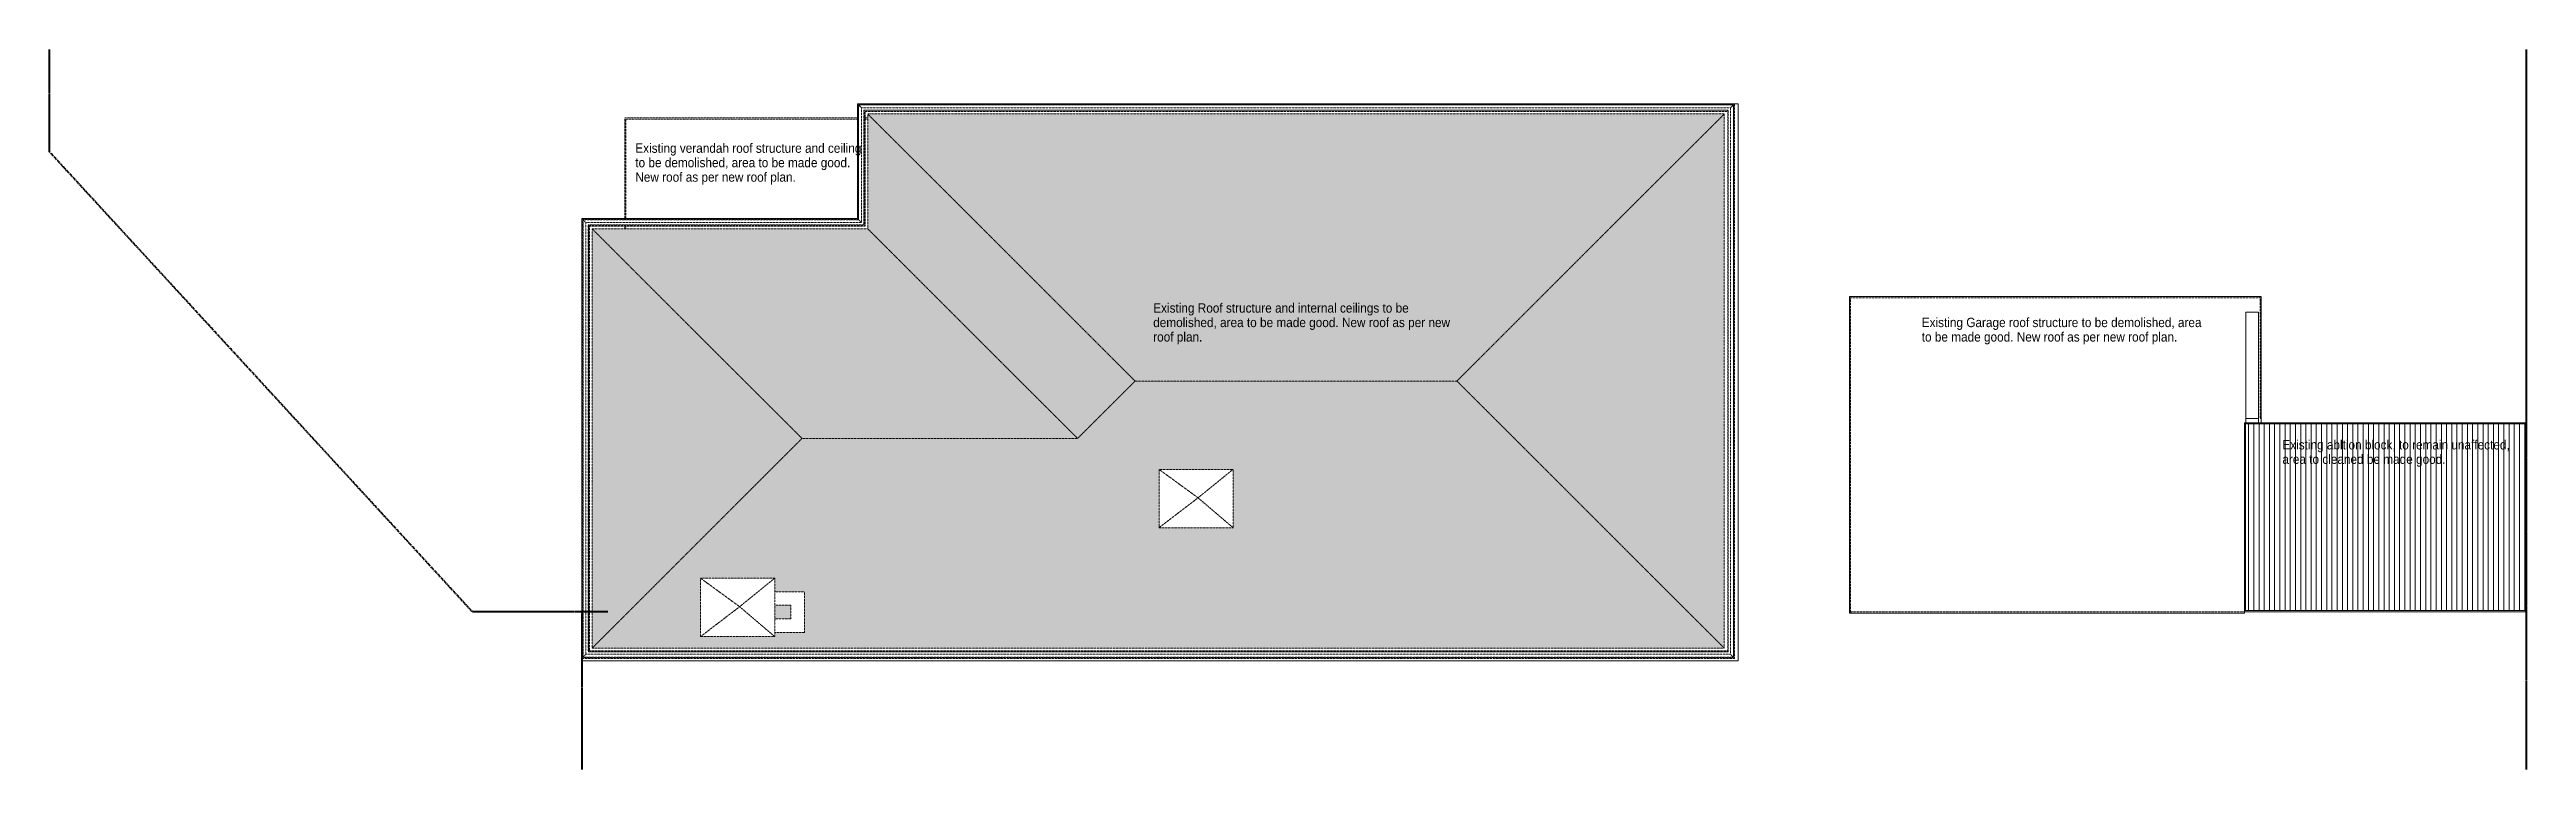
# Model space of a CAD drawing. Header units: millimetres. Extents: x -44638 to 64413, y -26305 to 6660.
# Drawn here: x 16864 to 64413, y -10857 to 2983 of the extents above; entities that cross this region are included whole.
import ezdxf

# ---------------------------------------------------------------- set-up
doc = ezdxf.new("R2010")
doc.units = ezdxf.units.MM
doc.linetypes.add('Center', pattern=[31.75, 6.35, -4.7625, 15.875, -4.7625])
doc.linetypes.add('Demolished', pattern=[7.14375, 4.7625, -2.38125])
for name, color, linetype, lineweight in [('A-DETL', 90, 'Continuous', 5), ('A-FLOR', 192, 'Continuous', 9), ('A-ROOF', 132, 'Demolished', 5), ('A-ROOF-OTLN', 132, 'Demolished', 5), ('A-ROOF-PATT', 132, 'Demolished', 5), ('C-PROP-LINE', 91, 'Center', 40), ('G-ANNO-TEXT', 231, 'Continuous', 5), ('I-WALL', 2, 'Continuous', 9)]:
    doc.layers.add(name, color=color, linetype=linetype, lineweight=lineweight)
doc.styles.add('Arial_4', font='arial.ttf', dxfattribs={"width": 0.9, "height": 180})

msp = doc.modelspace()

# ---------------------------------------------------------------- texts
at = {"layer": 'G-ANNO-TEXT', "color": 7, "char_height": 180, "attachment_point": 1, "style": 'Arial_4'}
for s, insert, width in [('Existing verandah roof structure and ceiling ', (28109, 1176.7), 5115.568), ('to be demolished, area to be made good. ', (28109, 898.9), 4899.112), ('New roof as per new roof plan.', (28109, 621), 3607.594), ('Existing Roof structure and internal ceilings to be ', (38051.3, -1895.5), 5772.15), ('demolished, area to be made good. New roof as per new ', (38051.3, -2173.4), 6738.985), ('Existing Garage roof structure to be demolished, area ', (52804.7, -2173.5), 6320.504), ('roof plan.', (38051.3, -2451.2), 1103.924), ('to be made good. New roof as per new roof plan.', (52804.7, -2451.4), 5757.72), ('Existing abltion block, to remain unaffected, ', (59727.2, -4524.5), 5115.568), ('area to cleaned be made good. ', (59727.2, -4802.3), 3737.467)]:
    msp.add_mtext(s, dxfattribs=dict(at, insert=insert, width=width))

# ---------------------------------------------------------------- blocks, each defined once
blk = doc.blocks.new('Family - ___-859459-DEMOLITION - EXISTING ROOF PLAN')
at = {"layer": 'C-PROP-LINE'}
for p, q in [((-41397, 1016), (-41397, 2983)), ((-33281, -7823), (-41397, 1016)), ((-30681, -7823), (-33281, -7823))]:
    blk.add_line(p, q, dxfattribs=at)
blk = doc.blocks.new('Family - ___-859879-DEMOLITION - EXISTING ROOF PLAN')
at = {"layer": 'C-PROP-LINE'}
for p, q in [((6152, -10857), (6152, 2983)), ((-31181, -7823), (-31181, -10857))]:
    blk.add_line(p, q, dxfattribs=at)

# ---------------------------------------------------------------- hatches: boundary and pattern name
at = {"layer": 'A-ROOF-PATT'}
h = msp.add_hatch(dxfattribs=at)
h.set_pattern_fill('FP_56', color=254, style=0, pattern_type=2)
h.set_pattern_definition([(180, (58261.01, 254), (-323.85, -141.303), [76.2, -63.5, 88.9, -38.1, -165.1]), (180, (58261.01, 254), (-323.85, -141.303), [-266.7, 114.3, -50.8]), (180, (58184.81, 248.12), (-323.85, -141.303), [63.5, -241.3, 50.8, -76.2]), (180, (58032.41, 262.84), (-323.85, -141.303), [38.1, -393.7]), (270, (58261.01, 254.01), (107.95, -141.303), [135.415, -429.796]), (270, (58184.81, 254.01), (107.95, -141.303), [132.471, -432.74]), (270, (58121.31, 254.01), (107.95, -141.303), [123.64, -441.571]), (270, (58032.41, 262.84), (107.95, -141.303), [135.415, -429.796]), (270, (57994.31, 262.84), (107.95, -141.303), [135.415, -429.796]), (270, (57880.01, 254.01), (107.95, -141.303), [129.528, -435.684])])
h.paths.add_polyline_path([(43880.4, -3389.7), (49013.4, 1743.3), (32571.4, 1743.3), (37704.4, -3389.7), (40948.3, -3389.7)])
h = msp.add_hatch(dxfattribs=at)
h.set_pattern_fill('FP_58', color=254, style=0, pattern_type=2)
h.set_pattern_definition([(270, (54646.63, 0), (141.303, -323.85), [76.2, -63.5, 88.9, -38.1, -165.1]), (270, (54646.63, 0), (141.303, -323.85), [-266.7, 114.3, -50.8]), (270, (54652.51, -76.2), (141.303, -323.85), [63.5, -241.3, 50.8, -76.2]), (270, (54637.8, -228.6), (141.303, -323.85), [38.1, -393.7]), (0, (54646.63, 0), (141.303, 107.95), [135.415, -429.796]), (0, (54646.63, -76.2), (141.303, 107.95), [132.471, -432.74]), (0, (54646.63, -139.7), (141.303, 107.95), [123.64, -441.571]), (0, (54637.8, -228.6), (141.303, 107.95), [135.415, -429.796]), (0, (54637.8, -266.7), (141.303, 107.95), [135.415, -429.796]), (0, (54646.63, -381), (141.303, 107.95), [129.528, -435.684])])
h.paths.add_polyline_path([(36600.4, -4493.7), (37704.4, -3389.7), (32571.4, 1743.3), (32571.4, -464.7), (36043.7, -3936.9)])
h = msp.add_hatch(dxfattribs=at)
h.set_pattern_fill('FP_55', color=254, style=0, pattern_type=2)
h.set_pattern_definition([(90, (56972.66, 0), (-141.303, 323.85), [76.2, -63.5, 88.9, -38.1, -165.1]), (90, (56972.66, 0), (-141.303, 323.85), [-266.7, 114.3, -50.8]), (90, (56966.78, 76.2), (-141.303, 323.85), [63.5, -241.3, 50.8, -76.2]), (90, (56981.5, 228.6), (-141.303, 323.85), [38.1, -393.7]), (180, (56972.66, 0), (-141.303, -107.95), [135.415, -429.796]), (180, (56972.66, 76.2), (-141.303, -107.95), [132.471, -432.74]), (180, (56972.66, 139.7), (-141.303, -107.95), [123.64, -441.571]), (180, (56981.5, 228.6), (-141.303, -107.95), [135.415, -429.796]), (180, (56981.5, 266.7), (-141.303, -107.95), [135.415, -429.796]), (180, (56972.66, 381), (-141.303, -107.95), [129.528, -435.684])])
h.paths.add_polyline_path([(49013.4, -8522.7), (49013.4, 1743.3), (43880.4, -3389.7), (44427.7, -3936.9)])
h = msp.add_hatch(dxfattribs=at)
h.set_pattern_fill('FP_57', color=254, style=0, pattern_type=2)
h.set_pattern_definition([(270, (53904.14, 0), (141.303, -323.85), [76.2, -63.5, 88.9, -38.1, -165.1]), (270, (53904.14, 0), (141.303, -323.85), [-266.7, 114.3, -50.8]), (270, (53910.03, -76.2), (141.303, -323.85), [63.5, -241.3, 50.8, -76.2]), (270, (53895.31, -228.6), (141.303, -323.85), [38.1, -393.7]), (0, (53904.14, 0), (141.303, 107.95), [135.415, -429.796]), (0, (53904.14, -76.2), (141.303, 107.95), [132.471, -432.74]), (0, (53904.14, -139.7), (141.303, 107.95), [123.64, -441.571]), (0, (53895.31, -228.6), (141.303, 107.95), [135.415, -429.796]), (0, (53895.31, -266.7), (141.303, 107.95), [135.415, -429.796]), (0, (53904.14, -381), (141.303, 107.95), [129.528, -435.684])])
h.paths.add_polyline_path([(27280.4, -8522.7), (31309.4, -4493.7), (27280.4, -464.7), (27280.4, -3936.9)])
h = msp.add_hatch(dxfattribs=at)
h.set_pattern_fill('FP_59', color=254, style=0, pattern_type=2)
h.set_pattern_definition([(180, (58261.01, -55.84), (-323.85, -141.303), [76.2, -63.5, 88.9, -38.1, -165.1]), (180, (58261.01, -55.84), (-323.85, -141.303), [-266.7, 114.3, -50.8]), (180, (58184.81, -61.73), (-323.85, -141.303), [63.5, -241.3, 50.8, -76.2]), (180, (58032.41, -47.01), (-323.85, -141.303), [38.1, -393.7]), (270, (58261.01, -55.84), (107.95, -141.303), [135.415, -429.796]), (270, (58184.81, -55.84), (107.95, -141.303), [132.471, -432.74]), (270, (58121.31, -55.84), (107.95, -141.303), [123.64, -441.571]), (270, (58032.41, -47.01), (107.95, -141.303), [135.415, -429.796]), (270, (57994.31, -47.01), (107.95, -141.303), [135.415, -429.796]), (270, (57880.01, -55.84), (107.95, -141.303), [129.528, -435.684])])
h.paths.add_polyline_path([(36600.4, -4493.7), (32571.4, -464.7), (27280.4, -464.7), (31309.4, -4493.7), (34327.5, -4493.7)])
h = msp.add_hatch(dxfattribs=at)
h.set_pattern_fill('FP_54', color=254, style=0, pattern_type=2)
h.set_pattern_definition([(0, (58261.01, -1205.35), (323.85, 141.303), [76.2, -63.5, 88.9, -38.1, -165.1]), (0, (58261.01, -1205.35), (323.85, 141.303), [-266.7, 114.3, -50.8]), (0, (58337.21, -1199.46), (323.85, 141.303), [63.5, -241.3, 50.8, -76.2]), (0, (58489.61, -1214.18), (323.85, 141.303), [38.1, -393.7]), (90, (58261.01, -1205.35), (-107.95, 141.303), [135.415, -429.796]), (90, (58337.21, -1205.35), (-107.95, 141.303), [132.471, -432.74]), (90, (58400.71, -1205.35), (-107.95, 141.303), [123.64, -441.571]), (90, (58489.61, -1214.18), (-107.95, 141.303), [135.415, -429.796]), (90, (58527.71, -1214.18), (-107.95, 141.303), [135.415, -429.796]), (90, (58642.01, -1205.35), (-107.95, 141.303), [129.528, -435.684])])
h.paths.add_polyline_path([(49013.4, -8522.7), (43880.4, -3389.7), (37704.4, -3389.7), (36600.4, -4493.7), (31309.4, -4493.7), (27280.4, -8522.7), (40948.3, -8522.7)])
h.paths.add_polyline_path([(30784.6, -8301.2), (29362.2, -8301.2), (29362.2, -7179.7), (30784.6, -7179.7), (30784.6, -7438.7), (31358.4, -7438.7), (31358.4, -8222.2), (30784.6, -8222.2)])
h.paths.add_polyline_path([(30784.6, -7960.2), (31096.4, -7960.2), (31096.4, -7700.7), (30784.6, -7700.7), (30784.6, -7926.7)])
h.paths.add_polyline_path([(39585, -6208.7), (38162.6, -6208.7), (38162.6, -5087.2), (39585, -5087.2), (39585, -5634.8)])
at = {"layer": 'A-ROOF-PATT', "linetype": 'Continuous'}
h = msp.add_hatch(dxfattribs=at)
h.set_pattern_fill('FP_60', color=252, style=0, pattern_type=2)
h.set_pattern_definition([(90, (58279.29, 113.2), (-100, 6e-15), [])])
h.paths.add_polyline_path([(64393.4, -7802.7), (64393.4, -4214.7), (59017.7, -4214.7), (59017.7, -7802.7), (64121.4, -7802.7)])

# ---------------------------------------------------------------- linework, layer by layer
at = {"layer": 'A-DETL', "color": 55, "lineweight": 9}
for p, q in [((32374.4, 1940.3), (32374.4, -267.7)), ((49283.4, 1940.3), (32374.4, 1940.3)), ((49283.4, -8767.7), (49283.4, 1940.3)), ((32374.4, -267.7), (27083.4, -267.7)), ((27083.4, -267.7), (27083.4, -8767.7)), ((51416.4, -1765.7), (59320.4, -1765.7)), ((51416.4, -7849.7), (51416.4, -1765.7)), ((59320.4, -1765.7), (59320.4, -4192.7)), ((58999.4, -4192.7), (58999.4, -7849.7)), ((59320.4, -4192.7), (58999.4, -4192.7)), ((58999.4, -7849.7), (51416.4, -7849.7)), ((27083.4, -8767.7), (49283.4, -8767.7))]:
    msp.add_line(p, q, dxfattribs=at)
at = {"layer": 'A-FLOR', "color": 254, "linetype": 'Demolished', "lineweight": 5}
for p, q in [((38162.6, -6208.7), (38162.6, -5087.2)), ((38912, -5634.8), (38162.6, -5087.2)), ((38162.6, -5087.2), (39585, -5087.2)), ((39585, -5087.2), (38912, -5634.8)), ((39585, -5087.2), (39585, -6208.7)), ((38162.6, -6208.7), (38912, -5634.8)), ((38912, -5634.8), (39585, -6208.7)), ((39585, -6208.7), (38162.6, -6208.7)), ((29362.2, -8301.2), (29362.2, -7179.7)), ((30111.5, -7727.3), (29362.2, -7179.7)), ((29362.2, -7179.7), (30784.6, -7179.7)), ((30784.6, -7179.7), (30111.5, -7727.3)), ((30784.6, -7179.7), (30784.6, -8301.2)), ((29362.2, -8301.2), (30111.5, -7727.3)), ((30111.5, -7727.3), (30784.6, -8301.2)), ((30784.6, -8301.2), (29362.2, -8301.2))]:
    msp.add_line(p, q, dxfattribs=at)
at = {"layer": 'A-ROOF', "color": 254}
for p, q in [((49013.4, 1743.3), (32571.4, 1743.3)), ((32571.4, 1743.3), (37704.4, -3389.7)), ((32571.4, 1743.3), (32571.4, -464.7)), ((49013.4, 1743.3), (43880.4, -3389.7)), ((49013.4, -8522.7), (49013.4, 1743.3)), ((27280.4, -464.7), (27280.4, -8522.7)), ((32571.4, -464.7), (27280.4, -464.7)), ((31309.4, -4493.7), (27280.4, -464.7)), ((32571.4, -464.7), (36600.4, -4493.7)), ((37704.4, -3389.7), (36600.4, -4493.7)), ((43880.4, -3389.7), (37704.4, -3389.7)), ((49013.4, -8522.7), (43880.4, -3389.7)), ((31309.4, -4493.7), (27280.4, -8522.7)), ((36600.4, -4493.7), (31309.4, -4493.7)), ((27280.4, -8522.7), (49013.4, -8522.7))]:
    msp.add_line(p, q, dxfattribs=at)
at = {"layer": 'A-ROOF', "color": 55, "linetype": 'Continuous', "lineweight": 9}
for p, q in [((59017.7, -4214.7), (59017.7, -7802.7)), ((64393.4, -4212.7), (59019.7, -4212.7)), ((64393.4, -7802.7), (64393.4, -4214.7)), ((59019.7, -7802.7), (64393.4, -7802.7))]:
    msp.add_line(p, q, dxfattribs=at)
at = {"layer": 'A-ROOF-OTLN', "color": 254}
for p, q in [((32374.4, 1940.3), (49210.4, 1940.3)), ((32374.4, -267.7), (32374.4, 1940.3)), ((32393.5, 1921.3), (49191.4, 1921.3)), ((32393.5, -286.7), (32393.5, 1921.3)), ((32396.5, 1918.3), (49188.4, 1918.3)), ((32396.5, -289.7), (32396.5, 1918.3)), ((49188.4, 1918.3), (49188.4, -8697.6)), ((49191.4, 1921.3), (49191.4, -8700.6)), ((49210.4, 1940.3), (49210.4, -8719.7)), ((27908.4, -267.7), (27908.4, 1667.4)), ((27908.4, 1667.4), (32374.4, 1667.4)), ((27930.4, 1595.4), (27908.4, 1595.4)), ((27930.4, 1645.4), (27930.4, -267.7)), ((32374.4, 1645.4), (27930.4, 1645.4)), ((32452.6, 1862.2), (49132.3, 1862.2)), ((32452.6, -345.8), (32452.6, 1862.2)), ((32496.3, 1818.5), (49088.6, 1818.5)), ((32496.3, -389.5), (32496.3, 1818.5)), ((49085.4, 1815.3), (32499.4, 1815.3)), ((32499.4, 1815.3), (32499.4, -392.7)), ((32499.4, 1815.3), (49085.4, 1815.3)), ((32499.4, -392.7), (32499.4, 1815.3)), ((49063.4, 1793.3), (32521.4, 1793.3)), ((32521.4, 1793.3), (32521.4, -414.7)), ((32521.4, 1667.4), (32571.4, 1667.4)), ((32571.4, 1645.4), (32521.4, 1645.4)), ((49085.4, 1815.3), (49063.4, 1793.3)), ((49085.4, 1815.3), (49085.4, -8594.7)), ((49088.6, 1818.5), (49088.6, -8597.8)), ((49132.3, 1862.2), (49132.3, -8641.5)), ((27083.4, -267.7), (32374.4, -267.7)), ((27083.4, -8719.7), (27083.4, -267.7)), ((27102.5, -286.7), (32393.5, -286.7)), ((27102.5, -8700.6), (27102.5, -286.7)), ((27105.5, -289.7), (32396.5, -289.7)), ((27105.5, -8697.6), (27105.5, -289.7)), ((27161.6, -345.8), (32452.6, -345.8)), ((27161.6, -8641.5), (27161.6, -345.8)), ((27205.3, -389.5), (32496.3, -389.5)), ((27205.3, -8597.8), (27205.3, -389.5)), ((27208.4, -392.7), (27208.4, -8594.7)), ((32499.4, -392.7), (27208.4, -392.7)), ((27208.4, -392.7), (32499.4, -392.7)), ((27208.4, -8594.7), (27208.4, -392.7)), ((27230.4, -414.7), (27230.4, -8572.7)), ((32521.4, -414.7), (27230.4, -414.7)), ((27908.4, -464.7), (27908.4, -414.7)), ((27930.4, -414.7), (27930.4, -464.7)), ((51416.4, -1792.7), (51438.4, -1792.7)), ((51416.4, -1792.7), (51416.4, -7822.7)), ((51438.4, -1792.7), (51438.4, -7822.7)), ((51443.4, -1787.7), (51443.4, -1765.7)), ((59293.4, -1765.7), (51443.4, -1765.7)), ((59293.4, -1787.7), (51443.4, -1787.7)), ((59293.4, -1765.7), (59293.4, -1787.7)), ((59298.4, -1792.7), (59320.4, -1792.7)), ((59298.4, -4112.7), (59298.4, -1792.7)), ((59320.4, -4112.7), (59320.4, -1792.7)), ((59320.4, -4112.7), (59298.4, -4112.7)), ((51438.4, -7822.7), (51416.4, -7822.7)), ((51443.4, -7849.7), (51443.4, -7827.7)), ((51443.4, -7827.7), (58999.4, -7827.7)), ((51443.4, -7849.7), (58999.4, -7849.7)), ((58999.4, -7827.7), (58999.4, -7849.7)), ((49210.4, -8719.7), (27083.4, -8719.7)), ((49191.4, -8700.6), (27102.5, -8700.6)), ((49188.4, -8697.6), (27105.5, -8697.6)), ((49132.3, -8641.5), (27161.6, -8641.5)), ((49088.6, -8597.8), (27205.3, -8597.8)), ((27208.4, -8594.7), (49085.4, -8594.7)), ((49085.4, -8594.7), (27208.4, -8594.7)), ((27230.4, -8572.7), (49063.4, -8572.7)), ((49063.4, -8572.7), (49085.4, -8594.7))]:
    msp.add_line(p, q, dxfattribs=at)
at = {"layer": 'A-ROOF-OTLN', "color": 55, "linetype": 'Continuous', "lineweight": 9}
for p, q in [((58997.7, -4212.7), (59019.7, -4212.7)), ((58997.7, -7802.7), (58997.7, -4212.7)), ((58998.4, -4214.7), (58998.4, -4192.7)), ((58998.4, -4192.7), (64391.4, -4192.7)), ((58998.4, -4214.7), (64393.4, -4214.7)), ((59019.7, -7802.7), (59019.7, -4214.7)), ((64391.4, -4192.3), (64413.4, -4192.3)), ((64391.4, -4192.3), (64391.4, -4212.7)), ((64391.4, -4214.7), (64391.4, -7802.7)), ((64393.4, -4212.7), (64393.4, -4214.7)), ((64413.4, -4192.3), (64413.4, -7823.5)), ((58997.7, -7822.7), (58997.7, -7800.7)), ((59019.7, -7802.7), (58997.7, -7802.7)), ((64393.4, -7822.7), (58997.7, -7822.7)), ((64413.4, -7823.5), (64391.4, -7823.5)), ((64393.4, -7802.7), (64393.4, -7822.7))]:
    msp.add_line(p, q, dxfattribs=at)
at = {"layer": 'A-ROOF-OTLN', "color": 254, "flags": 128}
for points in [[(32452.6, 1862.2), (32432.5, 1882.3), (32415.9, 1898.9), (32403.7, 1911.1), (32396.5, 1918.3)], [(32396.5, 1918.3), (32403.7, 1911.1), (32415.9, 1898.9), (32432.5, 1882.3), (32452.6, 1862.2)], [(49188.4, 1918.3), (49181.2, 1911.1), (49169, 1898.9), (49152.4, 1882.3), (49132.3, 1862.2)], [(49132.3, 1862.2), (49152.4, 1882.3), (49169, 1898.9), (49181.2, 1911.1), (49188.4, 1918.3)]]:
    msp.add_lwpolyline(points, dxfattribs=at)
at = {"layer": 'A-ROOF-OTLN', "color": 254}
for points in [[(27105.5, -289.7), (27107, -291.2), (27110.6, -294.8), (27118, -302.2), (27124.7, -308.9), (27132.5, -316.7), (27144.3, -328.5), (27154.3, -338.6), (27161.6, -345.8)], [(32396.5, -289.7), (32398, -291.3), (32401.6, -294.8), (32409, -302.2), (32415.7, -308.9), (32423.5, -316.7), (32435.3, -328.5), (32445.4, -338.5), (32452.6, -345.8)], [(27105.5, -8697.6), (27107, -8696.1), (27110.6, -8692.5), (27118, -8685.1), (27124.7, -8678.5), (27132.5, -8670.6), (27144.3, -8658.8), (27154.4, -8648.8), (27161.6, -8641.5)], [(49188.4, -8697.6), (49186.9, -8696.1), (49183.3, -8692.5), (49175.9, -8685.2), (49169.2, -8678.4), (49161.4, -8670.6), (49149.6, -8658.9), (49139.6, -8648.7), (49132.3, -8641.5)]]:
    msp.add_open_spline(points, degree=3, knots=[0, 0, 0, 0, 0.25, 0.375, 0.5, 0.625, 0.75, 1, 1, 1, 1], dxfattribs=at)
at = {"layer": 'I-WALL', "color": 55}
for p, q in [((59025.4, -4192.7), (59025.4, -2066.7)), ((59025.4, -2066.7), (59267.4, -2066.7)), ((59267.4, -2066.7), (59267.4, -4192.7)), ((59267.4, -4112.7), (59025.4, -4112.7))]:
    msp.add_line(p, q, dxfattribs=at)
at = {"layer": 'I-WALL', "color": 254, "linetype": 'Demolished', "lineweight": 5}
for p, q in [((30784.6, -7438.7), (31358.4, -7438.7)), ((31358.4, -7438.7), (31358.4, -8222.2)), ((31096.4, -7700.7), (30784.6, -7700.7)), ((30784.6, -7960.2), (31096.4, -7960.2)), ((31096.4, -7960.2), (31096.4, -7700.7)), ((31358.4, -8222.2), (30784.6, -8222.2))]:
    msp.add_line(p, q, dxfattribs=at)

# ---------------------------------------------------------------- block references
at = {"layer": 'C-PROP-LINE'}
for name in ['Family - ___-859459-DEMOLITION - EXISTING ROOF PLAN', 'Family - ___-859879-DEMOLITION - EXISTING ROOF PLAN']:
    msp.add_blockref(name, (58261, 0), dxfattribs=at)

msp.set_redraw_order([(e.dxf.handle, doc.entitydb.next_handle()) for e in msp.query("TEXT MTEXT ATTDEF DIMENSION ARC_DIMENSION")])  # texts and dimensions are drawn at this point

doc.saveas('drawing.dxf')
